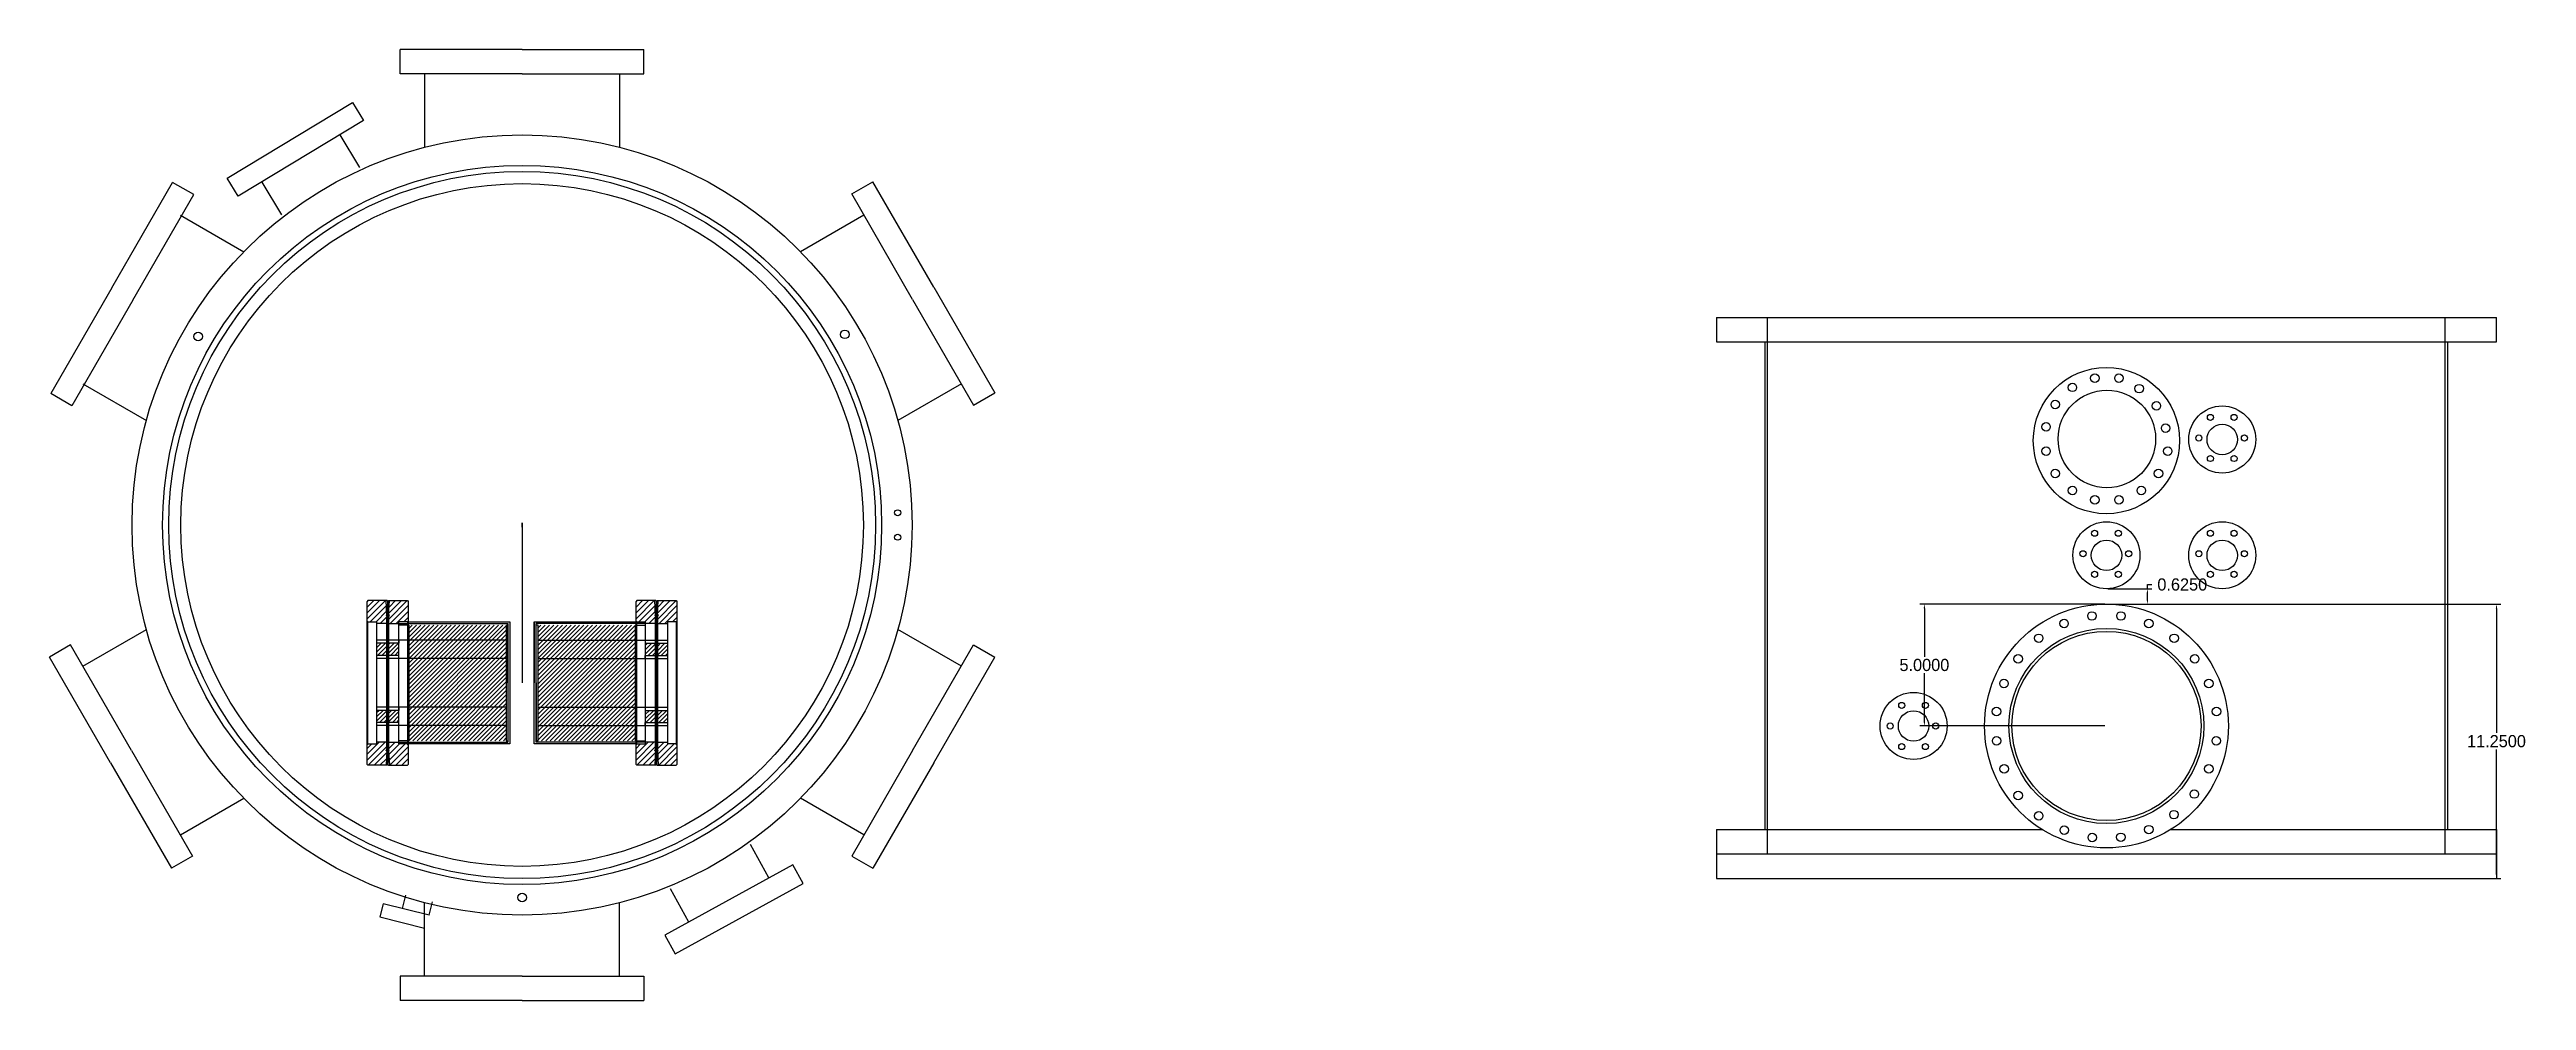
# Model space of a CAD drawing. Header units: inches. Extents: x -84 to 208, y -103 to 33.
# Drawn here: x -84.4 to 17.2, y -6 to 33 of the extents above; entities that cross this region are included whole.
import ezdxf

# ---------------------------------------------------------------- set-up
doc = ezdxf.new("R2010")
doc.units = ezdxf.units.IN
doc.header["$MEASUREMENT"] = 0
doc.dimstyles.get("Standard").update_dxf_attribs({"dimtxt": 0.5, "dimasz": 0.18, "dimexe": 0.18, "dimexo": 0.0625, "dimgap": 0.09, "dimtad": 0, "dimtih": 1, "dimtoh": 1, "dimdec": 4, "dimzin": 0, "dimdsep": 46, "dimtxsty": 'Standard', "dimcen": 0.09, "dimadec": 0, "dimazin": 0, "dimtfac": 1, "dimtdec": 4, "dimtofl": 0, "dimtmove": 0, "dimatfit": 3, "dimfxl": 1, "dimtolj": 1, "dimtzin": 0, "dimarcsym": 0})
pattern_1 = [(45, (-154.53244, 16.10802), (-0.08838835, 0.08838835), [])]
pattern_2 = [(225, (24.53736, -2.07576), (0.08838835, -0.08838835), [])]

msp = doc.modelspace()

# ---------------------------------------------------------------- blocks, each defined once
blk = doc.blocks.new('*D3')
at = {"color": 0, "lineweight": -2, "transparency": 16777216}
for p, q in [((-0.06, 10.25), (-7.65, 10.25)), ((-7.47, 10.07), (-7.47, 8.09)), ((-7.47, 5.43), (-7.47, 7.41)), ((-0.06, 5.25), (-7.65, 5.25))]:
    blk.add_line(p, q, dxfattribs=at)
at = {"color": 0, "transparency": 16777216}
for points in [[(-7.5, 10.07), (-7.44, 10.07), (-7.47, 10.25)], [(-7.5, 5.43), (-7.44, 5.43), (-7.47, 5.25)]]:
    blk.add_solid(points, dxfattribs=at)
at = {"layer": 'Defpoints', "color": 0, "transparency": 16777216}
for p in [(-7.47, 10.25), (0, 10.25), (0, 5.25)]:
    blk.add_point(p, dxfattribs=at)
at = {"color": 0, "transparency": 16777216, "insert": (-7.47, 7.75), "char_height": 0.5, "attachment_point": 5}
blk.add_mtext('\\A1;5.0000', dxfattribs=at)
blk = doc.blocks.new('*D1')
at = {"color": 0, "lineweight": -2, "transparency": 16777216}
for p, q in [((0, 10.25), (16.18, 10.25)), ((16, 10.07), (16, 4.965)), ((16, -0.82), (16, 4.285)), ((0, -1), (16.18, -1))]:
    blk.add_line(p, q, dxfattribs=at)
at = {"color": 0, "transparency": 16777216}
for points in [[(15.97, 10.07), (16.03, 10.07), (16, 10.25)], [(15.97, -0.82), (16.03, -0.82), (16, -1)]]:
    blk.add_solid(points, dxfattribs=at)
at = {"layer": 'Defpoints', "color": 0, "transparency": 16777216}
for p in [(-0.0625, 10.25), (-0.0625, -1), (16, -1)]:
    blk.add_point(p, dxfattribs=at)
at = {"color": 0, "transparency": 16777216, "insert": (16, 4.625), "char_height": 0.5, "attachment_point": 5}
blk.add_mtext('\\A1;11.2500', dxfattribs=at)
blk = doc.blocks.new('*D2')
at = {"color": 0, "lineweight": -2, "transparency": 16777216}
for p, q in [((0.06, 10.88), (1.86, 10.88)), ((0.06, 10.25), (1.86, 10.25)), ((1.68, 10.88), (1.68, 11.05)), ((1.68, 11.05), (1.86, 11.05)), ((1.68, 10.43), (1.68, 10.7))]:
    blk.add_line(p, q, dxfattribs=at)
at = {"color": 0, "transparency": 16777216}
for points in [[(1.65, 10.7), (1.71, 10.7), (1.68, 10.88)], [(1.65, 10.43), (1.71, 10.43), (1.68, 10.25)]]:
    blk.add_solid(points, dxfattribs=at)
at = {"layer": 'Defpoints', "color": 0, "transparency": 16777216}
for p in [(0, 10.88), (0, 10.25), (1.68, 10.88)]:
    blk.add_point(p, dxfattribs=at)
at = {"color": 0, "transparency": 16777216, "insert": (3.11, 11.05), "char_height": 0.5, "attachment_point": 5}
blk.add_mtext('\\A1;0.6250', dxfattribs=at)

# ---------------------------------------------------------------- dimensions: what is measured, and where the dimension line sits
for base, p1, p2, picture, middle in [((1.67534, 10.875), (0, 10.25), (0, 10.875), '*D2', (3.11201, 11.055)), ((-7.46617, 10.25), (0, 5.25), (0, 10.25), '*D3', (-7.46617, 7.75)), ((16, -1), (-0.0625, 10.25), (-0.0625, -1), '*D1', (16, 4.625))]:
    dim = msp.add_linear_dim(base=base, p1=p1, p2=p2, angle=90, dimstyle='Standard')
    dim.commit()
    dim.dimension.update_dxf_attribs({"geometry": picture, "text_midpoint": middle})

# ---------------------------------------------------------------- hatches: boundary and pattern name
h = msp.add_hatch()
h.set_pattern_fill('ANSI31', color=1)
h.set_pattern_definition(pattern_1)
h.paths.add_polyline_path([(-65.65054, 9.39093), (-69.65054, 9.39093), (-69.65054, 8.76593), (-65.65054, 8.76593)])
h.paths.add_polyline_path([(-65.65054, 8.76593), (-69.65054, 8.76593), (-69.65054, 8.01593), (-65.65054, 8.01593)])
h.paths.add_polyline_path([(-65.65054, 8.01593), (-69.65054, 8.01593), (-69.65054, 7.01593), (-65.65054, 7.01593)])
h.paths.add_polyline_path([(-65.65054, 7.01593), (-69.65054, 7.01593), (-69.65054, 6.01593), (-65.65054, 6.01593)])
h.paths.add_polyline_path([(-65.65054, 6.01593), (-69.65054, 6.01593), (-69.65054, 5.26593), (-65.65054, 5.26593)])
h.paths.add_polyline_path([(-65.65054, 5.26593), (-69.65054, 5.26593), (-69.65054, 4.64094), (-65.65054, 4.64094)])
h = msp.add_hatch()
h.set_pattern_fill('ANSI31', color=1, angle=180)
h.set_pattern_definition(pattern_2)
h.paths.add_polyline_path([(-64.34454, 4.64133), (-60.34454, 4.64133), (-60.34454, 5.26633), (-64.34454, 5.26633)])
h.paths.add_polyline_path([(-64.34454, 5.26633), (-60.34454, 5.26633), (-60.34454, 6.01633), (-64.34454, 6.01633)])
h.paths.add_polyline_path([(-64.34454, 6.01633), (-60.34454, 6.01633), (-60.34454, 7.01633), (-64.34454, 7.01633)])
h.paths.add_polyline_path([(-64.34454, 7.01633), (-60.34454, 7.01633), (-60.34454, 8.01633), (-64.34454, 8.01633)])
h.paths.add_polyline_path([(-64.34454, 8.01633), (-60.34454, 8.01633), (-60.34454, 8.76633), (-64.34454, 8.76633)])
h.paths.add_polyline_path([(-64.34454, 8.76633), (-60.34454, 8.76633), (-60.34454, 9.39132), (-64.34454, 9.39132)])
h = msp.add_hatch()
h.set_pattern_fill('ANSI31', color=256)
h.set_pattern_definition(pattern_1)
h.paths.add_polyline_path([(-70.46054, 8.14093), (-70.05054, 8.14093), (-70.05054, 8.64093), (-70.46054, 8.64093)])
h.paths.add_polyline_path([(-70.56054, 8.14093), (-70.56054, 8.64093), (-70.97054, 8.64093), (-70.97054, 8.14093)])
h.paths.add_polyline_path([(-70.56054, 5.39093), (-70.56054, 5.89093), (-70.97054, 5.89093), (-70.97054, 5.39093)])
h.paths.add_polyline_path([(-70.05054, 5.89093), (-70.46054, 5.89093), (-70.46054, 5.39093), (-70.05054, 5.39093)])
h = msp.add_hatch()
h.set_pattern_fill('ANSI31', color=256, angle=180)
h.set_pattern_definition(pattern_2)
h.paths.add_polyline_path([(-59.53454, 5.89133), (-59.94454, 5.89133), (-59.94454, 5.39133), (-59.53454, 5.39133)])
h.paths.add_polyline_path([(-59.43454, 5.89133), (-59.43454, 5.39133), (-59.02454, 5.39133), (-59.02454, 5.89133)])
h.paths.add_polyline_path([(-59.43454, 8.64133), (-59.43454, 8.14133), (-59.02454, 8.14133), (-59.02454, 8.64133)])
h.paths.add_polyline_path([(-59.94454, 8.14133), (-59.53454, 8.14133), (-59.53454, 8.64133), (-59.94454, 8.64133)])

# ---------------------------------------------------------------- linework, layer by layer
for p, q in [((-64.99754, 32.99292), (-69.99754, 32.99292)), ((-69.99754, 31.99292), (-69.99754, 32.99292)), ((-64.99754, 32.99292), (-59.99754, 32.99292)), ((-59.99754, 31.99292), (-59.99754, 32.99292)), ((-64.99754, 31.99292), (-69.99754, 31.99292)), ((-68.99754, 31.99292), (-68.99754, 28.98486)), ((-64.99754, 31.99292), (-59.99754, 31.99292)), ((-60.99754, 31.99292), (-60.99754, 28.98486)), ((-72.47187, 29.49578), (-71.6641, 28.15827)), ((-74.52923, 29.27545), (-74.52923, 29.27545)), ((-81.83422, 23.21358), (-79.33422, 27.54371)), ((-78.46819, 27.04371), (-79.33422, 27.54371)), ((-75.68188, 27.55713), (-74.87411, 26.21963)), ((-51.47607, 27.07305), (-50.61004, 27.57305)), ((-48.11004, 23.24292), (-50.61004, 27.57305)), ((-80.96819, 22.71358), (-78.46819, 27.04371)), ((-48.97607, 22.74292), (-51.47607, 27.07305)), ((-79.01901, 26.20702), (-76.41395, 24.70299)), ((-50.97607, 26.20702), (-53.58113, 24.70299)), ((-50.97607, 26.20702), (-53.58113, 24.70299)), ((-81.83422, 23.21358), (-84.33422, 18.88346)), ((-80.96819, 22.71358), (-83.46819, 18.38346)), ((-48.97607, 22.74292), (-46.47607, 18.4128)), ((-48.11004, 23.24292), (-45.61004, 18.9128)), ((-16, 22), (-16, 21)), ((-16, 22), (16, 22)), ((-16, 22), (16, 22)), ((-13.9, 0), (-13.9, 22)), ((13.9, 0), (13.9, 22)), ((16, 21), (16, 22)), ((-16, 21), (16, 21)), ((-14, 1), (-14, 21)), ((14, 1), (14, 21)), ((-83.46819, 18.38346), (-84.33422, 18.88346)), ((-83.01901, 19.27882), (-80.41395, 17.77479)), ((-46.97607, 19.27882), (-49.58113, 17.77479)), ((-46.97607, 19.27882), (-49.58113, 17.77479)), ((-46.47607, 18.4128), (-45.61004, 18.9128)), ((-64.99754, 13.40292), (-64.99754, 13.58292)), ((-64.99754, 13.58292), (-64.99754, 7.01612)), ((-70.51054, 10.36078), (-70.51054, 7.01593)), ((-83.01901, 7.70702), (-80.41395, 9.21106)), ((-70.05054, 9.45093), (-65.58054, 9.45093)), ((-69.70054, 9.52093), (-65.58054, 9.52093)), ((-65.65054, 9.39093), (-65.65054, 8.76593)), ((-65.58054, 9.52093), (-65.49754, 9.52132)), ((-65.58054, 7.01594), (-65.58054, 9.45093)), ((-65.58054, 9.45093), (-65.58054, 7.01593)), ((-65.49754, 9.52132), (-65.49754, 4.51094)), ((-64.49754, 4.51094), (-64.49754, 9.52132)), ((-64.49754, 9.52132), (-64.41454, 9.52132)), ((-64.49754, 9.52132), (-64.49754, 7.01612)), ((-64.41454, 9.52132), (-60.29454, 9.52133)), ((-64.41454, 7.01632), (-64.41454, 9.45133)), ((-59.94454, 9.45133), (-64.41454, 9.45133)), ((-46.97607, 7.70702), (-49.58113, 9.21106)), ((-46.97607, 7.70702), (-49.58113, 9.21106)), ((-83.51901, 8.57305), (-84.38504, 8.07305)), ((-81.01901, 4.24292), (-83.51901, 8.57305)), ((-70.05054, 8.76593), (-70.97054, 8.76593)), ((-70.05054, 8.64093), (-70.97054, 8.64093)), ((-70.05054, 8.14093), (-70.97054, 8.14093)), ((-70.05054, 8.76593), (-70.05054, 8.64093)), ((-70.05054, 8.01593), (-70.05054, 8.14093)), ((-59.94454, 8.76633), (-59.94454, 8.64133)), ((-59.94454, 8.76633), (-59.02454, 8.76633)), ((-59.94454, 8.64133), (-59.02454, 8.64133)), ((-59.94454, 8.01633), (-59.94454, 8.14133)), ((-59.94454, 8.14133), (-59.02454, 8.14133)), ((-48.97607, 4.24292), (-46.47607, 8.57305)), ((-46.47607, 8.57305), (-45.61004, 8.07305)), ((-81.88504, 3.74292), (-84.38504, 8.07305)), ((-70.05054, 8.01593), (-70.97054, 8.01593)), ((-59.94454, 8.01633), (-59.02454, 8.01633)), ((-48.11004, 3.74292), (-45.61004, 8.07305)), ((-65.58054, 7.01594), (-65.58054, 4.58093)), ((-64.41454, 4.58133), (-64.41454, 7.01633)), ((-64.41454, 7.01632), (-64.41454, 4.58133)), ((-59.48454, 3.67148), (-59.48454, 7.01633)), ((-70.05054, 6.01593), (-70.97054, 6.01593)), ((-70.05054, 5.89093), (-70.97054, 5.89093)), ((-70.05054, 5.39093), (-70.97054, 5.39093)), ((-70.05054, 5.26593), (-70.97054, 5.26593)), ((-70.05054, 6.01593), (-70.05054, 5.89093)), ((-70.05054, 5.26593), (-70.05054, 5.39093)), ((-64.34454, 4.64133), (-64.34454, 5.26633)), ((-59.94454, 6.01633), (-59.94454, 5.89133)), ((-59.94454, 6.01633), (-59.02454, 6.01633)), ((-59.94454, 5.89133), (-59.02454, 5.89133)), ((-59.94454, 5.26633), (-59.94454, 5.39133)), ((-59.94454, 5.39133), (-59.02454, 5.39133)), ((-59.94454, 5.26633), (-59.02454, 5.26633)), ((-81.01901, 4.24292), (-78.51901, -0.0872)), ((-70.05054, 4.58093), (-65.58054, 4.58093)), ((-65.58054, 4.51094), (-69.70054, 4.51093)), ((-65.49754, 4.51094), (-65.58054, 4.51094)), ((-64.41454, 4.51133), (-64.49754, 4.51094)), ((-59.94454, 4.58133), (-64.41454, 4.58133)), ((-60.29454, 4.51133), (-64.41454, 4.51133)), ((-48.97607, 4.24292), (-51.47607, -0.0872)), ((-81.88504, 3.74292), (-79.38504, -0.5872)), ((-48.11004, 3.74292), (-50.61004, -0.5872)), ((-79.01901, 0.77882), (-76.41395, 2.28285)), ((-50.97607, 0.77882), (-53.58113, 2.28285)), ((-50.97607, 0.77882), (-53.58113, 2.28285)), ((-54.87583, -0.98147), (-55.63025, 0.38683)), ((-16, 1), (-2.63391, 1)), ((-16, 1), (-16, 0)), ((-16, 0), (16, 0)), ((-16, 0), (16, 0)), ((-16, 0), (-16, -1)), ((2.63391, 1), (16, 1)), ((16, 1), (16, 0)), ((16, 0), (16, -1)), ((-78.51901, -0.0872), (-79.38504, -0.5872)), ((-51.47607, -0.0872), (-50.61004, -0.5872)), ((-16, -1), (16, -1)), ((-69.90612, -2.23628), (-69.76869, -1.69083)), ((-68.99754, -5.00708), (-68.99754, -1.99901)), ((-68.81522, -2.51114), (-68.67779, -1.96569)), ((-60.99754, -5.00708), (-60.99754, -1.99901)), ((-58.15975, -2.79209), (-58.91418, -1.42379)), ((-64.99754, -5.00708), (-69.99754, -5.00708)), ((-69.99754, -5.00708), (-69.99754, -6.00708)), ((-64.99754, -5.00708), (-59.99754, -5.00708)), ((-59.99754, -5.00708), (-59.99754, -6.00708)), ((-64.99754, -6.00708), (-69.99754, -6.00708)), ((-64.99754, -6.00708), (-59.99754, -6.00708))]:
    msp.add_line(p, q)
at = {"color": 2, "linetype": 'Continuous'}
for p, q in [((-70.60336, 10.39092), (-71.35054, 9.64374)), ((-70.84491, 10.39092), (-71.35054, 9.8853)), ((-71.08647, 10.39092), (-71.35054, 10.12686)), ((-70.56842, 10.1843), (-71.2318, 9.52092)), ((-70.46913, 9.87003), (-69.94823, 10.39093)), ((-70.46054, 9.63707), (-69.70667, 10.39093)), ((-70.45577, 10.12495), (-70.18979, 10.39093)), ((-70.44241, 10.37987), (-70.43135, 10.39093)), ((-70.40512, 9.45093), (-69.67054, 10.18551)), ((-59.57736, 10.39133), (-60.32454, 9.64414)), ((-59.81892, 10.39133), (-60.32454, 9.8857)), ((-60.06047, 10.39133), (-60.32454, 10.12726)), ((-59.54242, 10.18471), (-60.2058, 9.52133)), ((-59.44313, 9.87043), (-58.92223, 10.39133)), ((-59.43454, 9.63747), (-58.68068, 10.39133)), ((-59.42977, 10.12535), (-59.16379, 10.39133)), ((-59.41641, 10.38027), (-59.40535, 10.39133)), ((-59.37912, 9.45133), (-58.64454, 10.18591)), ((-70.55639, 9.95477), (-70.99024, 9.52092)), ((-70.54512, 9.72449), (-70.81868, 9.45092)), ((-70.56054, 9.46751), (-70.57712, 9.45092)), ((-70.16356, 9.45093), (-69.67054, 9.94395)), ((-69.852, 9.52093), (-69.67054, 9.70239)), ((-59.53039, 9.95518), (-59.96424, 9.52133)), ((-59.51912, 9.72489), (-59.79268, 9.45133)), ((-59.53454, 9.46791), (-59.55113, 9.45133)), ((-59.13756, 9.45133), (-58.64454, 9.94435)), ((-58.826, 9.52133), (-58.64454, 9.7028)), ((-70.61596, 4.58092), (-71.35054, 3.84635)), ((-70.85752, 4.58092), (-71.35054, 4.0879)), ((-71.16908, 4.51092), (-71.35054, 4.32946)), ((-70.56054, 4.39479), (-71.3144, 3.64092)), ((-70.55195, 4.16182), (-71.07285, 3.64092)), ((-70.47596, 4.30737), (-70.2024, 4.58093)), ((-70.46469, 4.07708), (-70.03084, 4.51093)), ((-70.46054, 4.56435), (-70.44395, 4.58093)), ((-70.45266, 3.84755), (-69.78928, 4.51093)), ((-70.41772, 3.64093), (-69.67054, 4.38811)), ((-70.17616, 3.64093), (-69.67054, 4.14656)), ((-59.58996, 4.58133), (-60.32454, 3.84675)), ((-59.83152, 4.58133), (-60.32454, 4.08831)), ((-60.14308, 4.51133), (-60.32454, 4.32987)), ((-59.53454, 4.39519), (-60.28841, 3.64133)), ((-59.52595, 4.16223), (-60.04685, 3.64133)), ((-59.44996, 4.30777), (-59.1764, 4.58133)), ((-59.43869, 4.07748), (-59.00484, 4.51133)), ((-59.43454, 4.56475), (-59.41796, 4.58133)), ((-59.42666, 3.84795), (-58.76328, 4.51133)), ((-59.39172, 3.64133), (-58.64454, 4.38852)), ((-59.15017, 3.64133), (-58.64454, 4.14696)), ((-70.56531, 3.9069), (-70.83129, 3.64092)), ((-70.57867, 3.65199), (-70.58973, 3.64092)), ((-69.93461, 3.64093), (-69.67054, 3.905)), ((-59.53931, 3.90731), (-59.80529, 3.64133)), ((-59.55267, 3.65239), (-59.56373, 3.64133)), ((-58.90861, 3.64133), (-58.64454, 3.9054))]:
    msp.add_line(p, q, dxfattribs=at)
at = {"color": 7, "linetype": 'Continuous'}
for p, q in [((-71.32054, 10.39092), (-71.35054, 10.36092)), ((-71.35054, 3.67092), (-71.35054, 10.36092)), ((-70.57925, 10.39092), (-71.32054, 10.39092)), ((-70.54859, 9.80592), (-70.57925, 10.39092)), ((-70.54054, 10.39078), (-70.57924, 10.39078)), ((-70.54054, 10.39078), (-70.51054, 10.36078)), ((-70.51054, 10.36079), (-70.48054, 10.39079)), ((-70.51054, 10.36079), (-70.51054, 3.67108)), ((-70.51054, 3.67107), (-70.51054, 10.36078)), ((-70.48054, 10.39079), (-70.44184, 10.39079)), ((-70.47249, 9.80593), (-70.44183, 10.39093)), ((-70.44183, 10.39093), (-69.70054, 10.39093)), ((-69.70054, 10.39093), (-69.67054, 10.36093)), ((-69.67054, 10.36093), (-69.67054, 3.67093)), ((-60.29454, 10.39133), (-60.32454, 10.36133)), ((-60.32454, 3.67133), (-60.32454, 10.36133)), ((-59.55325, 10.39133), (-60.29454, 10.39133)), ((-59.52259, 9.80633), (-59.55325, 10.39133)), ((-59.51454, 10.39118), (-59.55324, 10.39118)), ((-59.51454, 10.39118), (-59.48454, 10.36118)), ((-59.48454, 10.36119), (-59.45454, 10.39119)), ((-59.48454, 10.36119), (-59.48454, 3.67148)), ((-59.48454, 3.67147), (-59.48454, 10.36118)), ((-59.45454, 10.39119), (-59.41584, 10.39119)), ((-59.44649, 9.80633), (-59.41583, 10.39133)), ((-59.41583, 10.39133), (-58.67454, 10.39133)), ((-58.67454, 10.39133), (-58.64454, 10.36133)), ((-58.64454, 10.36133), (-58.64454, 3.67133)), ((-71.35054, 9.55092), (-71.32054, 9.52092)), ((-71.32054, 9.52092), (-70.97054, 9.52092)), ((-71.32054, 4.51092), (-71.32054, 9.52092)), ((-70.97054, 9.52092), (-70.97054, 4.51092)), ((-70.56054, 9.45092), (-70.97054, 9.45092)), ((-70.57476, 9.80592), (-70.54859, 9.80592)), ((-70.57476, 9.80592), (-70.53654, 9.70092)), ((-70.56054, 9.70092), (-70.53654, 9.70092)), ((-70.56054, 9.70092), (-70.56054, 4.33092)), ((-70.54858, 9.80575), (-70.51054, 9.80575)), ((-70.53654, 9.70092), (-70.53654, 4.33092)), ((-70.4725, 9.80576), (-70.51054, 9.80576)), ((-70.44632, 9.80593), (-70.48454, 9.70093)), ((-70.48454, 4.33093), (-70.48454, 9.70093)), ((-70.46054, 9.70093), (-70.48454, 9.70093)), ((-70.44632, 9.80593), (-70.47249, 9.80593)), ((-70.46054, 4.33093), (-70.46054, 9.70093)), ((-70.46054, 9.45093), (-70.05054, 9.45093)), ((-70.05054, 4.51093), (-70.05054, 9.52093)), ((-69.70054, 9.52093), (-70.05054, 9.52093)), ((-69.67054, 9.55093), (-69.70054, 9.52093)), ((-69.70054, 9.52093), (-69.70054, 4.51093)), ((-60.32454, 9.55133), (-60.29454, 9.52133)), ((-60.29454, 9.52133), (-59.94454, 9.52133)), ((-60.29454, 4.51133), (-60.29454, 9.52133)), ((-59.94454, 9.52133), (-59.94454, 4.51133)), ((-59.53454, 9.45133), (-59.94454, 9.45133)), ((-59.54876, 9.80633), (-59.52259, 9.80633)), ((-59.54876, 9.80633), (-59.51054, 9.70133)), ((-59.53454, 9.70133), (-59.51054, 9.70133)), ((-59.53454, 9.70133), (-59.53454, 4.33133)), ((-59.52258, 9.80615), (-59.48454, 9.80615)), ((-59.51054, 9.70133), (-59.51054, 4.33133)), ((-59.4465, 9.80616), (-59.48454, 9.80616)), ((-59.42032, 9.80633), (-59.45854, 9.70133)), ((-59.45854, 4.33133), (-59.45854, 9.70133)), ((-59.43454, 9.70133), (-59.45854, 9.70133)), ((-59.42032, 9.80633), (-59.44649, 9.80633)), ((-59.43454, 4.33133), (-59.43454, 9.70133)), ((-59.43454, 9.45133), (-59.02454, 9.45133)), ((-59.02454, 4.51133), (-59.02454, 9.52133)), ((-58.67454, 9.52133), (-59.02454, 9.52133)), ((-58.64454, 9.55133), (-58.67454, 9.52133)), ((-58.67454, 9.52133), (-58.67454, 4.51133)), ((-71.35054, 4.48092), (-71.32054, 4.51092)), ((-71.32054, 4.51092), (-70.97054, 4.51092)), ((-70.56054, 4.58092), (-70.97054, 4.58092)), ((-70.54859, 4.22592), (-70.57925, 3.64092)), ((-70.57476, 4.22592), (-70.53654, 4.33092)), ((-70.57476, 4.22592), (-70.54859, 4.22592)), ((-70.56054, 4.33092), (-70.53654, 4.33092)), ((-70.54858, 4.2261), (-70.51054, 4.2261)), ((-70.4725, 4.22611), (-70.51054, 4.22611)), ((-70.46054, 4.33093), (-70.48454, 4.33093)), ((-70.44632, 4.22593), (-70.48454, 4.33093)), ((-70.44632, 4.22593), (-70.47249, 4.22593)), ((-70.47249, 4.22593), (-70.44183, 3.64093)), ((-70.46054, 4.58093), (-70.05054, 4.58093)), ((-69.70054, 4.51093), (-70.05054, 4.51093)), ((-69.67054, 4.48093), (-69.70054, 4.51093)), ((-60.32454, 4.48133), (-60.29454, 4.51133)), ((-60.29454, 4.51133), (-59.94454, 4.51133)), ((-59.53454, 4.58133), (-59.94454, 4.58133)), ((-59.52259, 4.22633), (-59.55325, 3.64133)), ((-59.54876, 4.22633), (-59.51054, 4.33133)), ((-59.54876, 4.22633), (-59.52259, 4.22633)), ((-59.53454, 4.33133), (-59.51054, 4.33133)), ((-59.52258, 4.2265), (-59.48454, 4.2265)), ((-59.4465, 4.22651), (-59.48454, 4.22651)), ((-59.43454, 4.33133), (-59.45854, 4.33133)), ((-59.42032, 4.22633), (-59.45854, 4.33133)), ((-59.42032, 4.22633), (-59.44649, 4.22633)), ((-59.44649, 4.22633), (-59.41583, 3.64133)), ((-59.43454, 4.58133), (-59.02454, 4.58133)), ((-58.67454, 4.51133), (-59.02454, 4.51133)), ((-58.64454, 4.48133), (-58.67454, 4.51133)), ((-71.32054, 3.64092), (-71.35054, 3.67092)), ((-70.57925, 3.64092), (-71.32054, 3.64092)), ((-70.54054, 3.64107), (-70.57924, 3.64107)), ((-70.51054, 3.67107), (-70.54054, 3.64107)), ((-70.48054, 3.64108), (-70.51054, 3.67108)), ((-70.48054, 3.64108), (-70.44184, 3.64108)), ((-70.44183, 3.64093), (-69.70054, 3.64093)), ((-69.70054, 3.64093), (-69.67054, 3.67093)), ((-60.29454, 3.64133), (-60.32454, 3.67133)), ((-59.55325, 3.64133), (-60.29454, 3.64133)), ((-59.51454, 3.64147), (-59.55324, 3.64147)), ((-59.48454, 3.67147), (-59.51454, 3.64147)), ((-59.45454, 3.64148), (-59.48454, 3.67148)), ((-59.45454, 3.64148), (-59.41584, 3.64148)), ((-59.41583, 3.64133), (-58.67454, 3.64133)), ((-58.67454, 3.64133), (-58.64454, 3.67133))]:
    msp.add_line(p, q, dxfattribs=at)
at = {"color": 4}
for p, q in [((-70.05054, 4.64094), (-70.05054, 9.39093)), ((-69.65054, 9.39093), (-70.05054, 9.39093)), ((-69.65054, 9.39093), (-69.65054, 4.64094)), ((-65.65054, 9.39093), (-65.65054, 4.64094)), ((-65.65054, 9.39093), (-65.58054, 9.39093)), ((-65.65054, 9.39093), (-65.65054, 8.01593)), ((-65.58054, 7.01593), (-65.58054, 9.39093)), ((-64.41454, 7.01632), (-64.41454, 9.39132)), ((-64.34454, 9.39132), (-64.41454, 9.39132)), ((-64.34454, 4.64133), (-64.34454, 9.39132)), ((-60.34454, 4.64133), (-60.34454, 9.39132)), ((-60.34454, 9.39132), (-59.94454, 9.39132)), ((-59.94454, 9.39132), (-59.94454, 4.64133)), ((-65.65054, 8.76593), (-70.05054, 8.76593)), ((-65.65054, 8.76593), (-69.65054, 8.76593)), ((-64.34454, 8.76633), (-59.94454, 8.76633)), ((-65.65054, 8.01593), (-70.05054, 8.01593)), ((-64.34454, 8.01633), (-59.94454, 8.01633)), ((-65.58054, 7.01594), (-65.58054, 4.64094)), ((-64.41454, 7.01633), (-64.41454, 4.64133)), ((-65.65054, 6.01593), (-70.05054, 6.01593)), ((-65.65054, 5.26593), (-70.05054, 5.26593)), ((-64.34454, 4.64133), (-64.34454, 6.01633)), ((-64.34454, 6.01633), (-59.94454, 6.01633)), ((-64.34454, 5.26633), (-59.94454, 5.26633)), ((-64.34454, 5.26633), (-60.34454, 5.26633)), ((-69.65054, 4.64094), (-70.05054, 4.64094)), ((-65.65054, 4.64094), (-65.58054, 4.64094)), ((-64.34454, 4.64133), (-64.41454, 4.64133)), ((-60.34454, 4.64133), (-59.94454, 4.64133))]:
    msp.add_line(p, q, dxfattribs=at)
for points in [[(-71.50887, 30.07737), (-76.64488, 26.97553), (-77.09723, 27.72454), (-71.96122, 30.82637)], [(-53.89065, -0.43828), (-59.14493, -3.33528), (-58.72245, -4.10153), (-53.46817, -1.20453)]]:
    msp.add_lwpolyline(points, close=True)
msp.add_lwpolyline([(-68.81522, -2.51114), (-70.694, -2.03777), (-70.83143, -2.58323), (-68.99754, -3.04528)])
for centre, radius in [((-64.99754, 13.49292), 16), ((-64.99754, 13.49292), 14.75), ((-64.99754, 13.49292), 14.5), ((-64.99754, 13.49292), 14), ((-78.28711, 21.22462), 0.175), ((-51.75705, 21.31232), 0.175), ((0, 16.95257), 3), ((-1.39727, 19.13737), 0.175), ((-0.47994, 19.51735), 0.175), ((0.51298, 19.51735), 0.175), ((-2.09937, 18.43528), 0.175), ((0.01652, 17.02149), 2), ((1.34488, 19.08498), 0.175), ((2.04697, 18.38288), 0.175), ((4.75, 17), 1.375), ((-2.47934, 17.51794), 0.175), ((2.42695, 17.46555), 0.175), ((4.75, 17), 0.625), ((4.26339, 17.90533), 0.125), ((5.23661, 17.90533), 0.125), ((-2.47934, 16.52503), 0.175), ((2.51238, 16.52503), 0.175), ((3.78918, 17.0625), 0.125), ((4.26339, 16.21967), 0.125), ((5.23661, 16.21967), 0.125), ((5.6594, 17.0625), 0.125), ((-2.09937, 15.6077), 0.175), ((2.13241, 15.6077), 0.175), ((-1.39727, 14.9056), 0.175), ((-0.47994, 14.52563), 0.175), ((0.51298, 14.52563), 0.175), ((1.43031, 14.9056), 0.175), ((-49.58901, 13.99292), 0.125), ((0, 12.25), 1.375), ((-0.48661, 13.15533), 0.125), ((0.48661, 13.15533), 0.125), ((4.75, 12.25), 1.375), ((4.26339, 13.15533), 0.125), ((5.23661, 13.15533), 0.125), ((-49.58901, 12.99292), 0.125), ((-0.96082, 12.3125), 0.125), ((0, 12.25), 0.625), ((0.9094, 12.3125), 0.125), ((3.78918, 12.3125), 0.125), ((4.75, 12.25), 0.625), ((5.6594, 12.3125), 0.125), ((-0.48661, 11.46967), 0.125), ((0.48661, 11.46967), 0.125), ((4.26339, 11.46967), 0.125), ((5.23661, 11.46967), 0.125), ((0, 5.25), 5), ((0, 5.25), 4), ((-1.74121, 9.45365), 0.175), ((-0.59389, 9.76107), 0.175), ((0.59389, 9.76107), 0.175), ((1.74121, 9.45365), 0.175), ((0, 5.25), 3.88), ((-3.6202, 8.00692), 0.175), ((-2.78031, 8.84682), 0.175), ((2.78031, 8.84682), 0.175), ((3.6202, 8.00692), 0.175), ((-4.20365, 6.99121), 0.175), ((4.20365, 6.99121), 0.175), ((-7.9125, 5.25), 1.375), ((-8.39911, 6.09283), 0.125), ((-7.42589, 6.09283), 0.125), ((-8.87332, 5.25), 0.125), ((-7.9125, 5.25), 0.625), ((-7.0031, 5.25), 0.125), ((-4.51107, 5.84389), 0.175), ((4.51107, 5.84389), 0.175), ((-8.39911, 4.40717), 0.125), ((-7.42589, 4.40717), 0.125), ((-4.50509, 4.64059), 0.175), ((4.50509, 4.64059), 0.175), ((-4.19767, 3.49327), 0.175), ((4.19767, 3.49327), 0.175), ((-3.62509, 2.39886), 0.175), ((3.60464, 2.45843), 0.175), ((-2.7798, 1.56441), 0.175), ((-1.73089, 0.97469), 0.175), ((1.73501, 0.99961), 0.175), ((2.77018, 1.61314), 0.175), ((-0.58161, 0.67467), 0.175), ((0.58971, 0.6848), 0.175), ((-64.99754, -1.78208), 0.175)]:
    msp.add_circle(centre, radius)

msp.set_redraw_order([(e.dxf.handle, doc.entitydb.next_handle()) for e in msp.query("TEXT MTEXT ATTDEF DIMENSION ARC_DIMENSION")])  # texts and dimensions are drawn at this point

doc.saveas('drawing.dxf')
